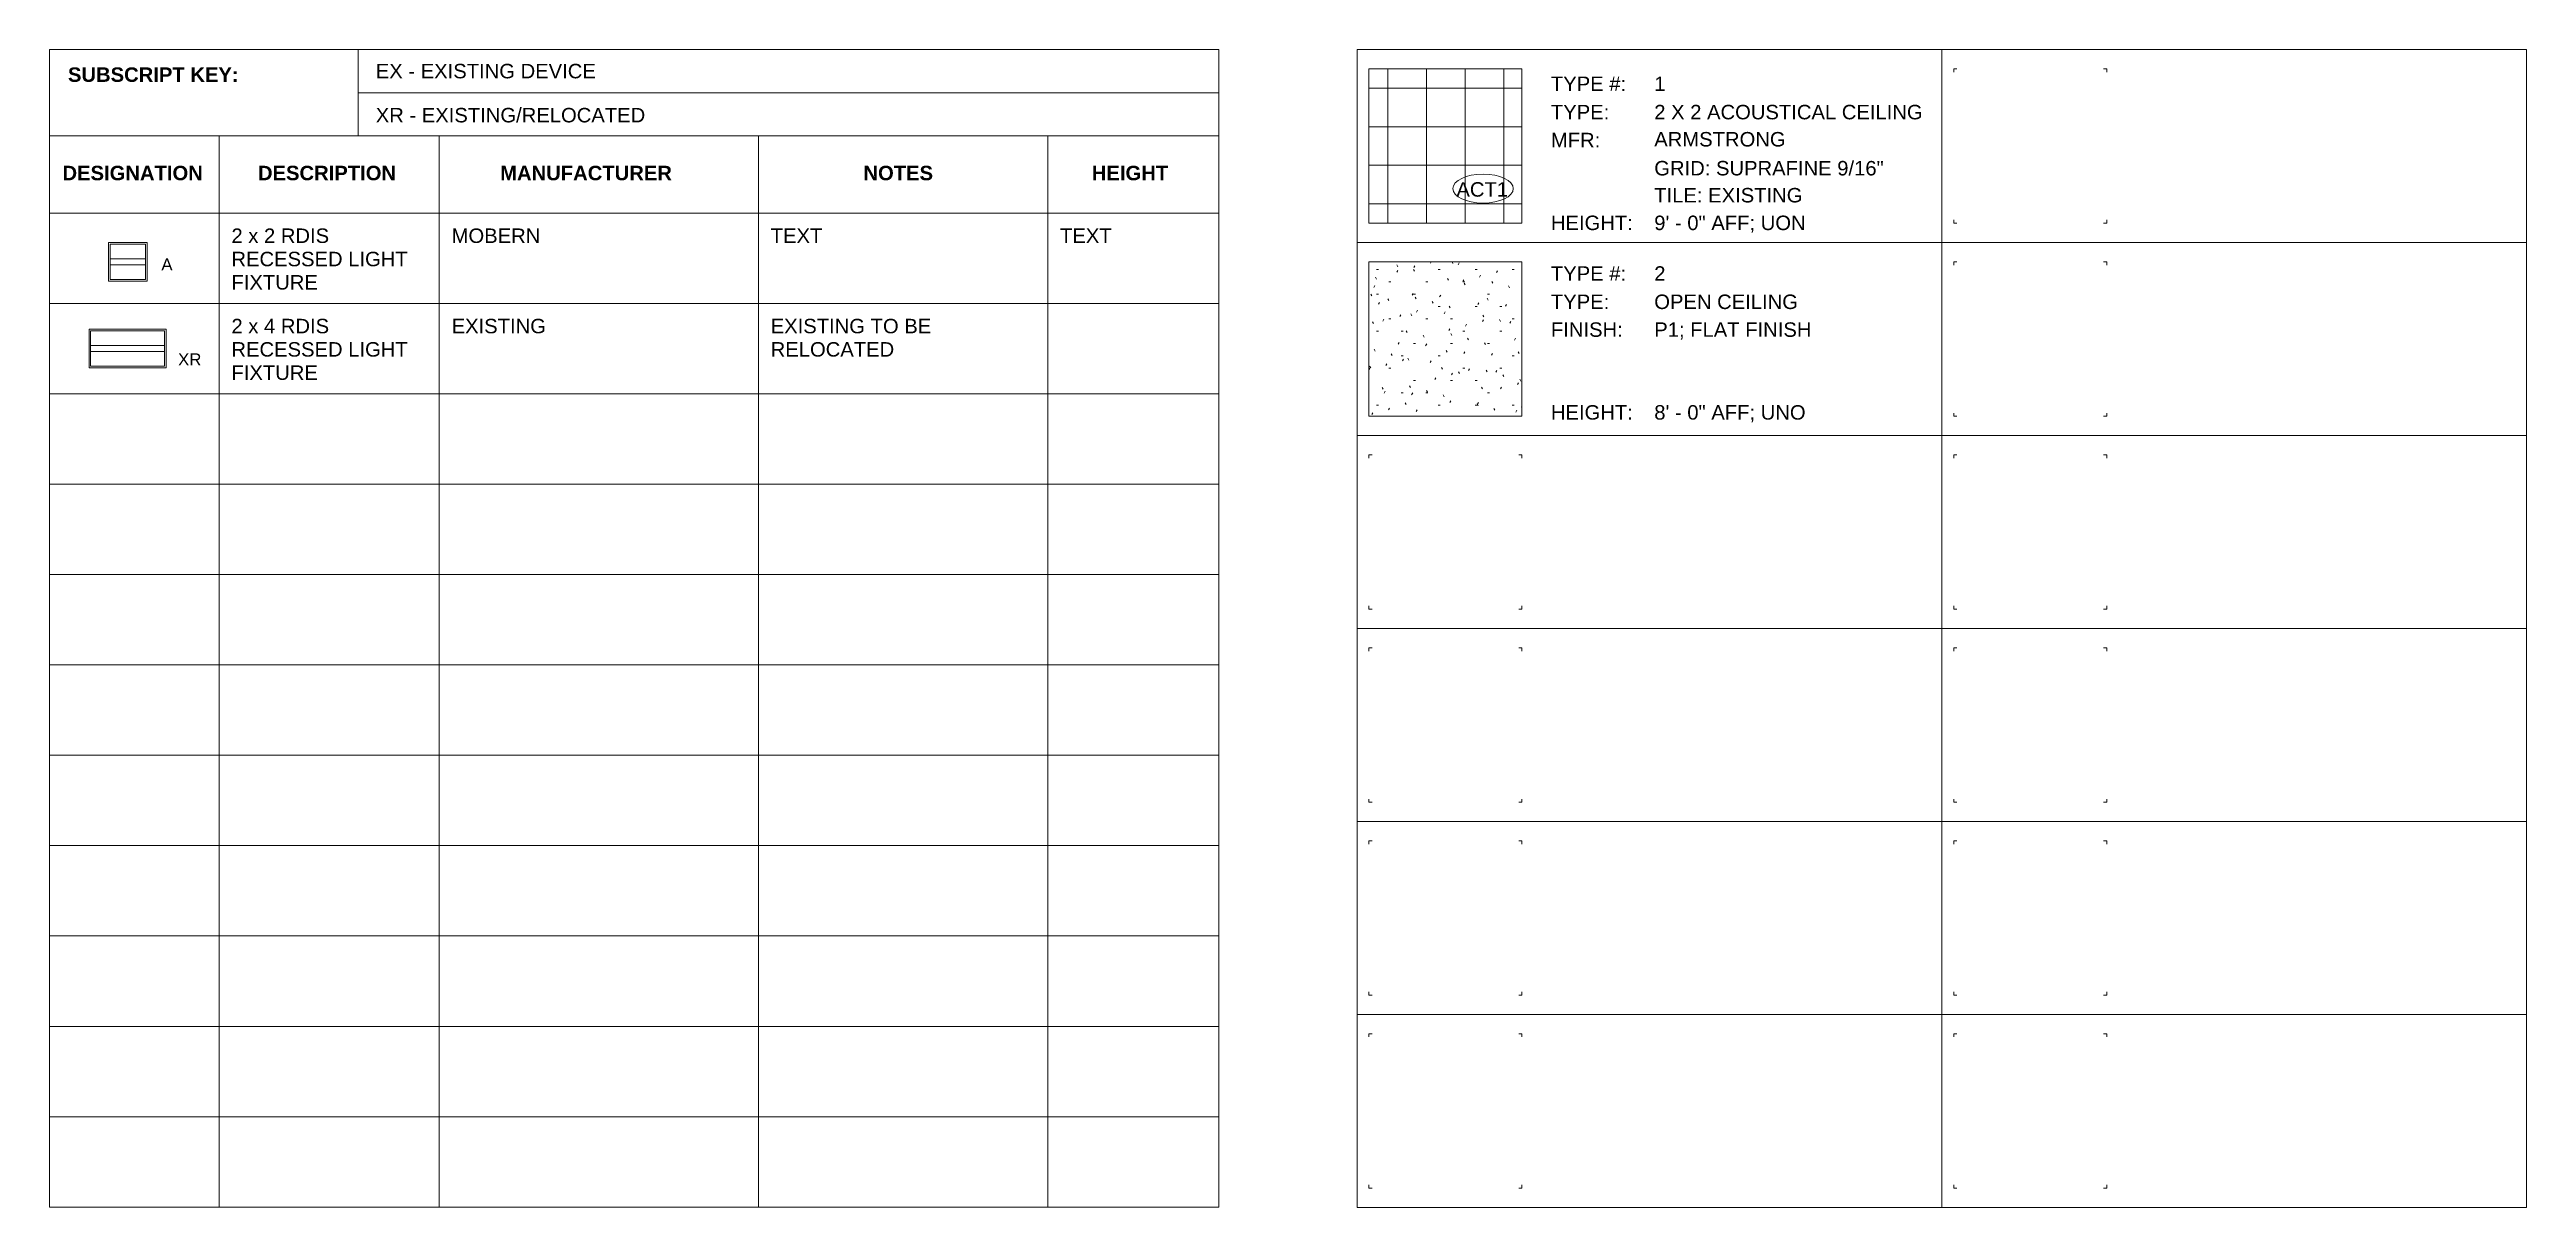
# Model space of a CAD drawing. Header units: inches. Extents: x 1724 to 6154, y -664 to 702.
# Drawn here: x 4613 to 6154, y -461 to 260 of the extents above; entities that cross this region are included whole.
import ezdxf

# ---------------------------------------------------------------- set-up
doc = ezdxf.new("R2010")
doc.units = ezdxf.units.IN
doc.header["$MEASUREMENT"] = 0
for name, color, linetype, lineweight in [('A-ANNO-NOTE', 131, 'Continuous', 9), ('A-DETL-GENF', 92, 'Continuous', 9), ('A-DETL-MEDM', 33, 'Continuous', 20), ('A-DETL-THIN', 151, 'Continuous', 9), ('E-LITE-EQPM', 33, 'Continuous', 9), ('G-ANNO-TEXT', 231, 'Continuous', 9)]:
    doc.layers.add(name, color=color, linetype=linetype, lineweight=lineweight)
doc.styles.add('Arial_2', font='arial.ttf', dxfattribs={"height": 9})
doc.styles.add('Arial_3', font='arial.ttf', dxfattribs={"height": 7.5})
doc.styles.add('Arial_B', font='arialbd.ttf', dxfattribs={"height": 9})

msp = doc.modelspace()

# ---------------------------------------------------------------- texts
at = {"layer": 'A-ANNO-NOTE', "insert": (5488.1, 177.2), "char_height": 9, "width": 39.39, "attachment_point": 1, "style": 'Arial_2'}
msp.add_mtext('ACT1', dxfattribs=at)
at = {"layer": 'G-ANNO-TEXT', "color": 7, "attachment_point": 1}
for s, insert, char_height, width, style in [('SUBSCRIPT KEY:', (4624.3, 248.6), 9, 130.29, 'Arial_B'), ('EX - EXISTING DEVICE', (4815.8, 250.8), 9, 166.65, 'Arial_2'), ('TYPE #:', (5546.9, 242.9), 9, 56.964, 'Arial_2'), ('1', (5611.2, 242.9), 9, 8.484, 'Arial_2'), ('XR - EXISTING/RELOCATED', (4815.8, 223.4), 9, 204.828, 'Arial_2'), ('TYPE:', (5546.9, 225.3), 9, 44.238, 'Arial_2'), ('2 X 2 ACOUSTICAL CEILING', (5611.2, 225.3), 9, 203.616, 'Arial_2'), ('MFR:', (5546.9, 207.9), 9, 37.875, 'Arial_2'), ('ARMSTRONG', (5611.2, 208.4), 9, 100.899, 'Arial_2'), ('DESIGNATION', (4620.9, 187.4), 9, 106.656, 'Arial_B'), ('DESCRIPTION', (4742.5, 187.4), 9, 105.444, 'Arial_B'), ('MANUFACTURER', (4893.2, 187.4), 9, 130.896, 'Arial_B'), ('NOTES', (5119.2, 187.4), 9, 53.631, 'Arial_B'), ('HEIGHT', (5261.3, 187.4), 9, 58.479, 'Arial_B'), ('GRID: SUPRAFINE 9/16"', (5611.2, 190.4), 9, 174.528, 'Arial_2'), ('TILE: EXISTING ', (5611.2, 173.6), 9, 116.049, 'Arial_2'), ('HEIGHT:', (5546.9, 156.4), 9, 62.418, 'Arial_2'), ('9\' - 0" AFF; UON', (5611.2, 156.4), 9, 115.443, 'Arial_2'), ('2 x 2 RDIS ', (4726, 148.4), 9, 78.477, 'Arial_2'), ('MOBERN', (4863, 148.4), 9, 68.175, 'Arial_2'), ('TEXT', (5061.5, 148.4), 9, 39.087, 'Arial_2'), ('TEXT', (5241.5, 148.4), 9, 39.087, 'Arial_2'), ('A', (4682.4, 129.8), 7.5, 8.787, 'Arial_3'), ('RECESSED LIGHT  ', (4726, 133.9), 9, 143.016, 'Arial_2'), ('TYPE #:', (5546.9, 124.9), 9, 56.964, 'Arial_2'), ('2', (5611.2, 124.9), 9, 8.484, 'Arial_2'), ('FIXTURE', (4726, 119.4), 9, 65.448, 'Arial_2'), ('TYPE:', (5546.9, 107.3), 9, 44.238, 'Arial_2'), ('OPEN CEILING ', (5611.2, 107.3), 9, 113.625, 'Arial_2'), ('2 x 4 RDIS ', (4726, 92.2), 9, 78.477, 'Arial_2'), ('RECESSED LIGHT ', (4726, 77.7), 9, 138.774, 'Arial_2'), ('EXISTING', (4863, 92.2), 9, 71.205, 'Arial_2'), ('EXISTING TO BE ', (5061.5, 92.2), 9, 126.048, 'Arial_2'), ('RELOCATED', (5061.5, 77.7), 9, 94.536, 'Arial_2'), ('FINISH:', (5546.9, 90), 9, 54.237, 'Arial_2'), ('P1; FLAT FINISH', (5611.2, 90), 9, 119.079, 'Arial_2'), ('XR', (4692.8, 70.7), 7.5, 18.18, 'Arial_3'), ('FIXTURE', (4726, 63.2), 9, 65.448, 'Arial_2'), ('HEIGHT:', (5546.9, 38.5), 9, 62.418, 'Arial_2'), ('8\' - 0" AFF; UNO', (5611.2, 38.5), 9, 115.443, 'Arial_2')]:
    msp.add_mtext(s, dxfattribs=dict(at, insert=insert, char_height=char_height, width=width, style=style))

# ---------------------------------------------------------------- blocks, each defined once
blk = doc.blocks.new('Family - ___-1055193-_A1004 - Light Fixture Schedule')
at = {"layer": 'E-LITE-EQPM', "lineweight": 20}
for p, q in [((-29.1, 139.7), (-5.1, 139.7)), ((-29.1, 115.7), (-29.1, 139.7)), ((-29.1, 115.7), (-29.1, 139.7)), ((-29.1, 139.7), (-5.1, 139.7)), ((-28.1, 116.7), (-28.1, 138.7)), ((-28.1, 138.7), (-6.1, 138.7)), ((-6.1, 138.7), (-6.1, 116.7)), ((-5.1, 139.7), (-5.1, 115.7)), ((-5.1, 139.7), (-5.1, 115.7)), ((-6.1, 129.6), (-28.1, 129.6)), ((-6.1, 125.8), (-28.1, 125.8)), ((-5.1, 115.7), (-29.1, 115.7)), ((-5.1, 115.7), (-29.1, 115.7)), ((-6.1, 116.7), (-28.1, 116.7))]:
    blk.add_line(p, q, dxfattribs=at)
blk = doc.blocks.new('Family - ___-2514444-_A1004 - Light Fixture Schedule')
at = {"layer": 'E-LITE-EQPM', "lineweight": 20}
for p, q in [((-41.2, 85.7), (6.8, 85.7)), ((-41.2, 61.7), (-41.2, 85.7)), ((-41.2, 61.7), (-41.2, 85.7)), ((-41.2, 85.7), (6.8, 85.7)), ((-40.2, 62.7), (-40.2, 84.7)), ((-40.2, 84.7), (5.8, 84.7)), ((5.8, 84.7), (5.8, 62.7)), ((6.8, 85.7), (6.8, 61.7)), ((6.8, 85.7), (6.8, 61.7)), ((6.8, 61.7), (-41.2, 61.7)), ((6.8, 61.7), (-41.2, 61.7)), ((5.8, 75.6), (-40.2, 75.6)), ((5.8, 71.8), (-40.2, 71.8)), ((5.8, 62.7), (-40.2, 62.7))]:
    blk.add_line(p, q, dxfattribs=at)
blk = doc.blocks.new('FORM Finish Tag - Default w_arrow-62639-_A1004 - Reflected Ceiling Schedule')
at = {"layer": 'A-ANNO-NOTE', "lineweight": 20}
blk.add_ellipse((12.6, 173.2), major_axis=(-18.8, 0), ratio=0.478314, dxfattribs=at)

# ---------------------------------------------------------------- hatches: boundary and pattern name
at = {"layer": 'A-DETL-GENF'}
h = msp.add_hatch(dxfattribs=at)
h.set_pattern_fill('FP_55', color=250, style=0, pattern_type=2)
h.set_pattern_definition([(0, (5421.5, 43.682), (0, 24), []), (90, (5421.5, 43.682), (-24, 1e-15), [])])
h.paths.add_polyline_path([(5528.9, 151.7), (5528.9, 247.7), (5433.7, 247.7), (5433.7, 151.7)], flags=0)
h = msp.add_hatch(dxfattribs=at)
h.set_pattern_fill('FP_49', color=250, style=0, pattern_type=2)
h.set_pattern_definition([(0, (5492.0844, 0), (30.72, 7.68), [1.267, -21.773, 1.267, -21.773, -122.88]), (0, (5492.0844, 0), (30.72, 7.68), [-46.08, 1.267, -44.813, 1.267, -21.773, -53.76]), (0, (5492.0844, 0), (30.72, 7.68), [-115.2, 1.267, -14.093, 1.267, -37.133]), (120, (5503.6044, 3.84), (-22.01108, 22.7643), [1.267, -21.773, 1.267, -21.773, -122.88]), (120, (5503.6044, 3.84), (-22.01108, 22.7643), [-46.08, 1.267, -44.813, 1.267, -21.773, -53.76]), (120, (5503.6044, 3.84), (-22.01108, 22.7643), [-115.2, 1.267, -14.093, 1.267, -37.133]), (240, (5507.4444, 19.2), (-8.70892, -30.4443), [1.267, -21.773, 1.267, -21.773, -122.88]), (240, (5507.4444, 19.2), (-8.70892, -30.4443), [-46.08, 1.267, -44.813, 1.267, -21.773, -53.76]), (240, (5507.4444, 19.2), (-8.70892, -30.4443), [-115.2, 1.267, -14.093, 1.267, -37.133])])
h.paths.add_polyline_path([(5528.9, 31.6), (5528.9, 127.6), (5433.7, 127.6), (5433.7, 31.6)], flags=0)

# ---------------------------------------------------------------- linework, layer by layer
at = {"layer": 'A-DETL-MEDM'}
for p, q in [((5426.3, 259.7), (6153.8, 259.7)), ((5528.9, 247.7), (5433.7, 247.7)), ((5433.7, 247.7), (5433.7, 151.7)), ((5528.9, 151.7), (5528.9, 247.7)), ((4612.8, 206), (5340.4, 206)), ((4718.3, 206), (4718.3, -460)), ((4855.3, 206), (4855.3, -460.3)), ((5053.9, 206), (5053.9, -460.3)), ((5233.9, 206), (5233.9, -460.3)), ((4612.8, 158), (5340.4, 158)), ((5433.7, 151.7), (5528.9, 151.7)), ((5528.9, 127.6), (5433.7, 127.6)), ((5433.7, 127.6), (5433.7, 31.6)), ((5528.9, 31.6), (5528.9, 127.6)), ((5433.7, 31.6), (5528.9, 31.6))]:
    msp.add_line(p, q, dxfattribs=at)
at = {"layer": 'A-DETL-THIN'}
for p, q in [((4612.9, 259.7), (5340.4, 259.7)), ((4612.9, -460.3), (4612.9, 259.7)), ((4804.9, 206), (4804.9, 259.7)), ((5340.4, 259.7), (5340.4, -460.3)), ((5426.3, 259.7), (6153.8, 259.7)), ((5426.3, 259.7), (6153.8, 259.7)), ((5426.3, 259.7), (6153.8, 259.7)), ((5426.3, -406.6), (5426.3, 259.7)), ((5426.3, -460.6), (5426.3, 259.7)), ((5433.7, 247.7), (5435.7, 247.7)), ((5433.7, 247.7), (5433.7, 245.7)), ((5528.9, 247.7), (5526.9, 247.7)), ((5528.9, 247.7), (5528.9, 245.7)), ((5790.1, 259.7), (5790.1, -460.6)), ((5797.5, 247.7), (5799.5, 247.7)), ((5797.5, 247.7), (5797.5, 245.7)), ((5892.7, 247.7), (5890.7, 247.7)), ((5892.7, 247.7), (5892.7, 245.7)), ((6153.8, 259.7), (6153.8, -406.6)), ((6153.8, 259.7), (6153.8, -460.6)), ((4804.9, 232.8), (5340.4, 232.8)), ((5426.3, 139.7), (6153.8, 139.7)), ((5433.7, 151.7), (5433.7, 153.7)), ((5433.7, 151.7), (5435.7, 151.7)), ((5528.9, 151.7), (5526.9, 151.7)), ((5528.9, 151.7), (5528.9, 153.7)), ((5797.5, 151.7), (5797.5, 153.7)), ((5797.5, 151.7), (5799.5, 151.7)), ((5892.7, 151.7), (5890.7, 151.7)), ((5892.7, 151.7), (5892.7, 153.7)), ((5433.7, 127.6), (5435.7, 127.6)), ((5433.7, 127.6), (5433.7, 125.6)), ((5528.9, 127.6), (5526.9, 127.6)), ((5528.9, 127.6), (5528.9, 125.6)), ((5797.5, 127.6), (5799.5, 127.6)), ((5797.5, 127.6), (5797.5, 125.6)), ((5892.7, 127.6), (5890.7, 127.6)), ((5892.7, 127.6), (5892.7, 125.6)), ((4612.8, 101.8), (5340.4, 101.8)), ((4612.8, 45.6), (5340.4, 45.6)), ((5433.7, 31.6), (5433.7, 33.6)), ((5433.7, 31.6), (5435.7, 31.6)), ((5528.9, 31.6), (5526.9, 31.6)), ((5528.9, 31.6), (5528.9, 33.6)), ((5797.5, 31.6), (5797.5, 33.6)), ((5797.5, 31.6), (5799.5, 31.6)), ((5892.7, 31.6), (5890.7, 31.6)), ((5892.7, 31.6), (5892.7, 33.6)), ((5426.3, 19.6), (6153.8, 19.6)), ((5433.7, 7.6), (5435.7, 7.6)), ((5433.7, 7.6), (5433.7, 5.6)), ((5528.9, 7.6), (5526.9, 7.6)), ((5528.9, 7.6), (5528.9, 5.6)), ((5797.5, 7.6), (5799.5, 7.6)), ((5797.5, 7.6), (5797.5, 5.6)), ((5892.7, 7.6), (5890.7, 7.6)), ((5892.7, 7.6), (5892.7, 5.6)), ((4612.8, -10.6), (5340.4, -10.6)), ((4612.8, -66.9), (5340.4, -66.9)), ((5433.7, -88.4), (5433.7, -86.4)), ((5433.7, -88.4), (5435.7, -88.4)), ((5528.9, -88.4), (5526.9, -88.4)), ((5528.9, -88.4), (5528.9, -86.4)), ((5797.5, -88.4), (5797.5, -86.4)), ((5797.5, -88.4), (5799.5, -88.4)), ((5892.7, -88.4), (5890.7, -88.4)), ((5892.7, -88.4), (5892.7, -86.4)), ((5426.3, -100.4), (6153.8, -100.4)), ((4612.8, -123.1), (5340.4, -123.1)), ((5433.7, -112.5), (5435.7, -112.5)), ((5433.7, -112.5), (5433.7, -114.5)), ((5528.9, -112.5), (5526.9, -112.5)), ((5528.9, -112.5), (5528.9, -114.5)), ((5797.5, -112.5), (5799.5, -112.5)), ((5797.5, -112.5), (5797.5, -114.5)), ((5892.7, -112.5), (5890.7, -112.5)), ((5892.7, -112.5), (5892.7, -114.5)), ((4612.8, -179.3), (5340.4, -179.3)), ((5433.7, -208.5), (5433.7, -206.5)), ((5433.7, -208.5), (5435.7, -208.5)), ((5528.9, -208.5), (5526.9, -208.5)), ((5528.9, -208.5), (5528.9, -206.5)), ((5797.5, -208.5), (5797.5, -206.5)), ((5797.5, -208.5), (5799.5, -208.5)), ((5892.7, -208.5), (5890.7, -208.5)), ((5892.7, -208.5), (5892.7, -206.5)), ((5426.3, -220.5), (6153.8, -220.5)), ((4612.8, -235.5), (5340.4, -235.5)), ((5433.7, -232.5), (5435.7, -232.5)), ((5433.7, -232.5), (5433.7, -234.5)), ((5528.9, -232.5), (5526.9, -232.5)), ((5528.9, -232.5), (5528.9, -234.5)), ((5797.5, -232.5), (5799.5, -232.5)), ((5797.5, -232.5), (5797.5, -234.5)), ((5892.7, -232.5), (5890.7, -232.5)), ((5892.7, -232.5), (5892.7, -234.5)), ((4612.8, -291.7), (5340.4, -291.7)), ((5433.7, -328.5), (5433.7, -326.5)), ((5433.7, -328.5), (5435.7, -328.5)), ((5528.9, -328.5), (5526.9, -328.5)), ((5528.9, -328.5), (5528.9, -326.5)), ((5797.5, -328.5), (5797.5, -326.5)), ((5797.5, -328.5), (5799.5, -328.5)), ((5892.7, -328.5), (5890.7, -328.5)), ((5892.7, -328.5), (5892.7, -326.5)), ((4612.8, -347.9), (5340.4, -347.9)), ((5426.3, -340.5), (6153.8, -340.5)), ((5433.7, -352.5), (5435.7, -352.5)), ((5433.7, -352.5), (5433.7, -354.5)), ((5528.9, -352.5), (5526.9, -352.5)), ((5528.9, -352.5), (5528.9, -354.5)), ((5797.5, -352.5), (5799.5, -352.5)), ((5797.5, -352.5), (5797.5, -354.5)), ((5892.7, -352.5), (5890.7, -352.5)), ((5892.7, -352.5), (5892.7, -354.5)), ((4612.8, -404.1), (5340.4, -404.1)), ((5433.7, -448.5), (5433.7, -446.5)), ((5528.9, -448.5), (5528.9, -446.5)), ((5797.5, -448.5), (5797.5, -446.5)), ((5892.7, -448.5), (5892.7, -446.5)), ((5340.4, -460.3), (4612.9, -460.3)), ((6153.8, -460.6), (5426.3, -460.6)), ((5433.7, -448.5), (5435.7, -448.5)), ((5528.9, -448.5), (5526.9, -448.5)), ((5797.5, -448.5), (5799.5, -448.5)), ((5892.7, -448.5), (5890.7, -448.5))]:
    msp.add_line(p, q, dxfattribs=at)

# ---------------------------------------------------------------- block references
at = {"lineweight": 20}
for name in ['Family - ___-1055193-_A1004 - Light Fixture Schedule', 'Family - ___-2514444-_A1004 - Light Fixture Schedule']:
    msp.add_blockref(name, (4678.6, 0), dxfattribs=at)
at = {"layer": 'A-ANNO-NOTE', "lineweight": 20}
msp.add_blockref('FORM Finish Tag - Default w_arrow-62639-_A1004 - Reflected Ceiling Schedule', (5492.1, 0), dxfattribs=at)

msp.set_redraw_order([(e.dxf.handle, doc.entitydb.next_handle()) for e in msp.query("TEXT MTEXT ATTDEF DIMENSION ARC_DIMENSION")])  # texts and dimensions are drawn at this point

doc.saveas('drawing.dxf')
